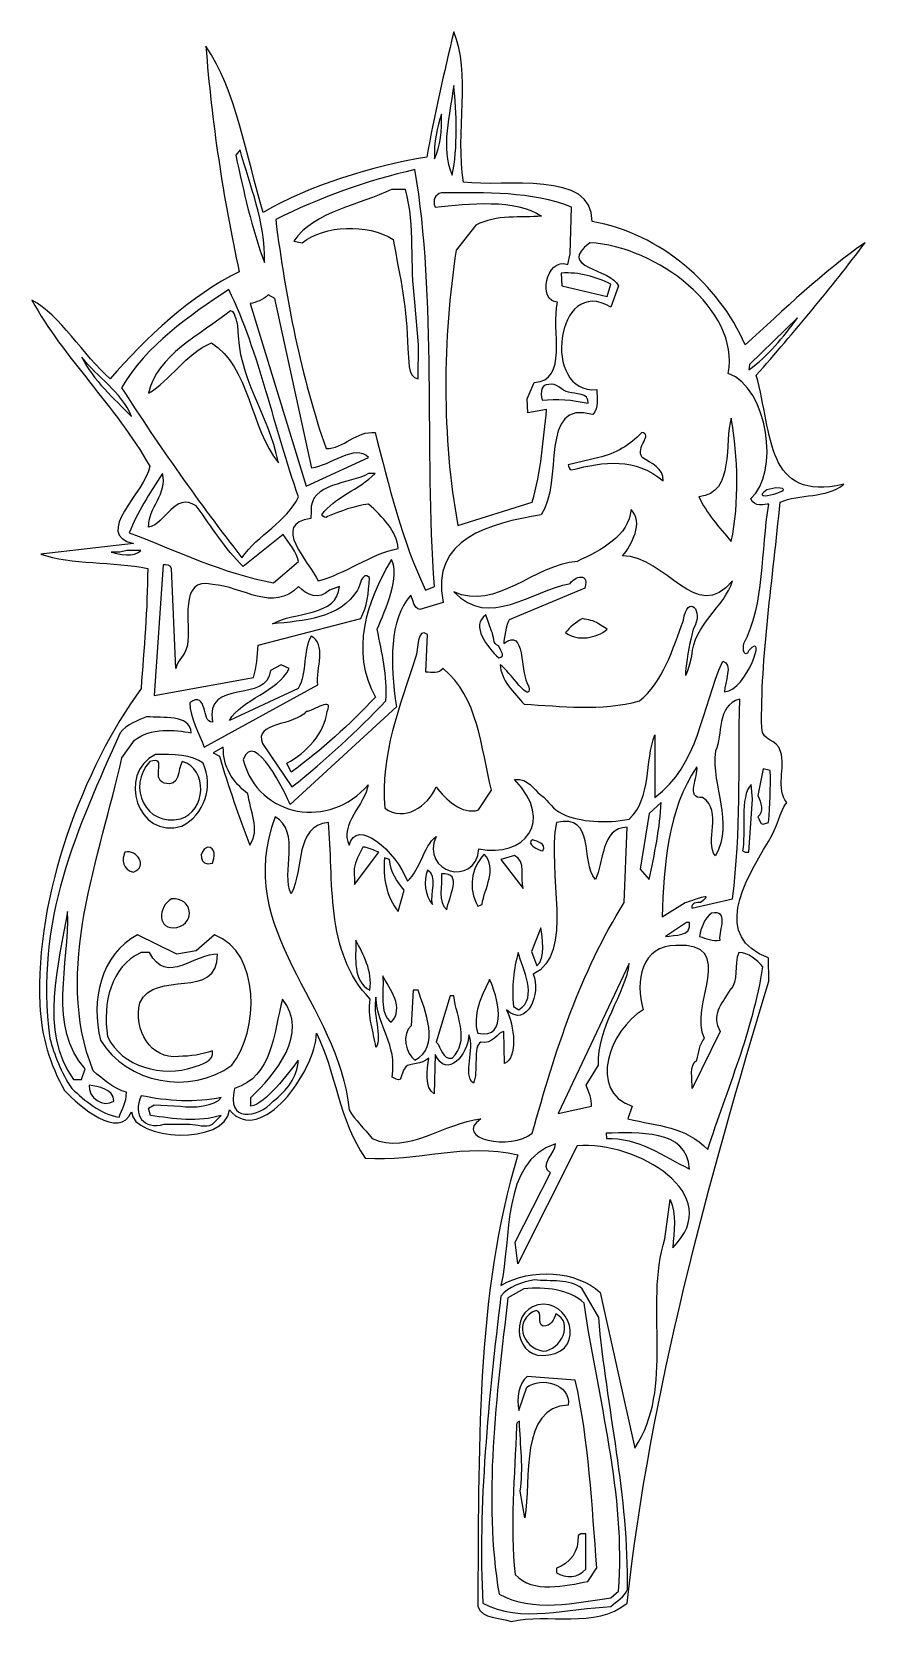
# Model space of a CAD drawing. Header units: centimetres. Extents: x -3.5 to 3.5, y -6.7 to 6.6.
import ezdxf

# ---------------------------------------------------------------- set-up
doc = ezdxf.new("R2010")
doc.units = ezdxf.units.CM
doc.header["$MEASUREMENT"] = 0
doc.layers.add('Ebene 1', color=7, linetype='Continuous')

msp = doc.modelspace()

# ---------------------------------------------------------------- linework, layer by layer
at = {"layer": 'Ebene 1'}
for points, knots in [([(0.04586, 6.62375), (0.19572, 6.29609), (0.05856, 5.77539), (0.12714, 5.37153), (0.12714, 5.37153), (0.47004, 5.32581), (1.21172, 5.47567), (1.19902, 5.04387), (1.19902, 5.04387), (1.7756, 4.93973), (2.25058, 4.52063), (2.47664, 4.01517), (2.47664, 4.01517), (2.78652, 4.29711), (3.14466, 4.64001), (3.47486, 4.86607), (3.47486, 4.86607), (3.19292, 4.49015), (2.88304, 4.11931), (2.56808, 3.76117), (2.56808, 3.76117), (2.70524, 3.26841), (2.64174, 2.70199), (3.29706, 2.85185), (3.29706, 2.85185), (3.15228, 2.73247), (2.92876, 2.77565), (2.7662, 2.70199), (2.7662, 2.70199), (2.71032, 2.08223), (2.6011, 1.39389), (2.6138, 0.82239), (2.6138, 0.82239), (2.61888, 0.70047), (2.7408, 0.73603), (2.77128, 0.62427), (2.77128, 0.62427), (2.81192, 0.48711), (2.73064, 0.31439), (2.82208, 0.19755), (2.82208, 0.19755), (2.76112, 0.12135), (2.74842, -0.0031), (2.66968, -0.12756), (2.66968, -0.12756), (2.45378, -0.47554), (2.2074, -0.92258), (2.66968, -1.09784), (2.66968, -1.09784), (2.66968, -1.09784), (2.67222, -1.29088), (2.67222, -1.29088), (2.67222, -1.29088), (2.16676, -2.9622), (1.6867, -4.70718), (1.49112, -6.47756), (1.49112, -6.47756), (1.22696, -6.69346), (0.82818, -6.55884), (0.52592, -6.62996), (0.52592, -6.62996), (0.4294, -6.59186), (0.2897, -6.61726), (0.24652, -6.5055), (0.24652, -6.5055), (0.25668, -5.25836), (0.2262, -3.88676), (0.5818, -2.73868), (0.5818, -2.73868), (0.1373, -2.63454), (-0.25893, -2.7971), (-0.69073, -2.76662), (-0.69073, -2.76662), (-0.91171, -2.4542), (-0.93965, -2.03764), (-1.09713, -1.72522), (-1.09713, -1.72522), (-1.10475, -2.03764), (-1.56195, -2.67772), (-1.82357, -2.3653), (-1.82357, -2.3653), (-1.85405, -2.66248), (-2.62875, -2.6193), (-2.63891, -2.38054), (-2.63891, -2.38054), (-2.74051, -2.6193), (-3.07579, -2.33482), (-3.19771, -2.20274), (-3.19771, -2.20274), (-3.31963, -1.98684), (-3.39075, -1.75316), (-3.40345, -1.48646), (-3.40345, -1.48646), (-3.44663, -0.5746), (-3.04023, 0.48203), (-2.56017, 1.15005), (-2.56017, 1.15005), (-2.53477, 1.48025), (-2.50683, 1.80791), (-2.50429, 2.15081), (-2.50429, 2.15081), (-2.78877, 2.20923), (-3.14437, 2.18129), (-3.39583, 2.27019), (-3.39583, 2.27019), (-3.39583, 2.27019), (-2.62367, 2.35909), (-2.62367, 2.35909), (-2.62367, 2.35909), (-2.96911, 2.43275), (-2.52207, 2.79089), (-2.48651, 3.00171), (-2.48651, 3.00171), (-2.77353, 3.50717), (-3.21041, 3.91103), (-3.46949, 4.38601), (-3.46949, 4.38601), (-3.23835, 4.26663), (-3.04023, 3.92627), (-2.81671, 3.73069), (-2.81671, 3.73069), (-2.52715, 4.07359), (-2.13345, 4.43173), (-1.74229, 4.62477), (-1.74229, 4.62477), (-1.87437, 5.23691), (-1.97343, 5.87953), (-2.01915, 6.50437), (-2.01915, 6.50437), (-1.77023, 6.14623), (-1.68133, 5.57981), (-1.54163, 5.11753), (-1.54163, 5.11753), (-1.16571, 5.34105), (-0.63231, 5.50615), (-0.17765, 5.57981), (-0.17765, 5.57981), (-0.11669, 5.93795), (-0.03287, 6.28085), (0.04586, 6.62375)], [0, 0, 0, 0, 0.02857143, 0.02857143, 0.02857143, 0.02857143, 0.05714286, 0.05714286, 0.05714286, 0.05714286, 0.08571429, 0.08571429, 0.08571429, 0.08571429, 0.11428571, 0.11428571, 0.11428571, 0.11428571, 0.14285714, 0.14285714, 0.14285714, 0.14285714, 0.17142857, 0.17142857, 0.17142857, 0.17142857, 0.2, 0.2, 0.2, 0.2, 0.22857143, 0.22857143, 0.22857143, 0.22857143, 0.25714286, 0.25714286, 0.25714286, 0.25714286, 0.28571429, 0.28571429, 0.28571429, 0.28571429, 0.31428571, 0.31428571, 0.31428571, 0.31428571, 0.34285714, 0.34285714, 0.34285714, 0.34285714, 0.37142857, 0.37142857, 0.37142857, 0.37142857, 0.4, 0.4, 0.4, 0.4, 0.42857143, 0.42857143, 0.42857143, 0.42857143, 0.45714286, 0.45714286, 0.45714286, 0.45714286, 0.48571429, 0.48571429, 0.48571429, 0.48571429, 0.51428571, 0.51428571, 0.51428571, 0.51428571, 0.54285714, 0.54285714, 0.54285714, 0.54285714, 0.57142857, 0.57142857, 0.57142857, 0.57142857, 0.6, 0.6, 0.6, 0.6, 0.62857143, 0.62857143, 0.62857143, 0.62857143, 0.65714286, 0.65714286, 0.65714286, 0.65714286, 0.68571429, 0.68571429, 0.68571429, 0.68571429, 0.71428571, 0.71428571, 0.71428571, 0.71428571, 0.74285714, 0.74285714, 0.74285714, 0.74285714, 0.77142857, 0.77142857, 0.77142857, 0.77142857, 0.8, 0.8, 0.8, 0.8, 0.82857143, 0.82857143, 0.82857143, 0.82857143, 0.85714286, 0.85714286, 0.85714286, 0.85714286, 0.88571429, 0.88571429, 0.88571429, 0.88571429, 0.91428571, 0.91428571, 0.91428571, 0.91428571, 0.94285714, 0.94285714, 0.94285714, 0.94285714, 0.97142857, 0.97142857, 0.97142857, 0.97142857, 1, 1, 1, 1]), ([(-0.47229, 5.31057), (-0.47229, 5.31057), (-0.35545, 5.31057), (-0.35545, 5.31057), (-0.35545, 5.31057), (-0.27163, 4.99815), (-0.32243, 4.68573), (-0.27671, 4.37077), (-0.27671, 4.37077), (-0.27671, 4.37077), (-0.24877, 4.01517), (-0.24877, 4.01517), (-0.24877, 4.01517), (-0.24877, 4.01517), (-0.25131, 3.73069), (-0.25131, 3.73069), (-0.25131, 3.73069), (-0.34275, 3.74593), (-0.32497, 3.89579), (-0.33767, 3.98469), (-0.33767, 3.98469), (-0.34021, 4.31235), (-0.40117, 4.58159), (-0.45959, 4.89401), (-0.45959, 4.89401), (-0.67549, 5.02863), (-1.02601, 5.01339), (-1.21651, 4.86607), (-1.21651, 4.86607), (-1.21651, 4.86607), (-1.28763, 4.87877), (-1.28763, 4.87877), (-1.28763, 4.87877), (-1.11237, 5.13277), (-0.73391, 5.17849), (-0.47229, 5.31057)], [0, 0, 0, 0, 0.11111111, 0.11111111, 0.11111111, 0.11111111, 0.22222222, 0.22222222, 0.22222222, 0.22222222, 0.33333333, 0.33333333, 0.33333333, 0.33333333, 0.44444444, 0.44444444, 0.44444444, 0.44444444, 0.55555556, 0.55555556, 0.55555556, 0.55555556, 0.66666667, 0.66666667, 0.66666667, 0.66666667, 0.77777778, 0.77777778, 0.77777778, 0.77777778, 0.88888889, 0.88888889, 0.88888889, 0.88888889, 1, 1, 1, 1]), ([(-1.81341, 4.29711), (-1.77785, 4.29711), (-1.76515, 4.21583), (-1.75245, 4.17265), (-1.75245, 4.17265), (-1.74737, 3.71037), (-1.50353, 3.46145), (-1.41463, 3.02965), (-1.41463, 3.02965), (-1.64577, 3.31413), (-1.65593, 3.83483), (-1.97343, 4.03041), (-1.97343, 4.03041), (-2.18679, 3.94151), (-2.31887, 3.71545), (-2.49667, 3.61131), (-2.49667, 3.61131), (-2.43317, 3.92627), (-2.05979, 4.10407), (-1.81341, 4.29711)], [0, 0, 0, 0, 0.2, 0.2, 0.2, 0.2, 0.4, 0.4, 0.4, 0.4, 0.6, 0.6, 0.6, 0.6, 0.8, 0.8, 0.8, 0.8, 1, 1, 1, 1]), ([(2.3598, 3.40303), (2.41568, 3.07537), (2.42838, 2.70199), (2.3598, 2.37433), (2.3598, 2.37433), (2.2582, 2.49371), (2.15152, 2.61309), (2.09056, 2.74771), (2.09056, 2.74771), (2.39536, 2.77565), (2.2963, 3.20999), (2.3598, 3.40303)], [0, 0, 0, 0, 0.33333333, 0.33333333, 0.33333333, 0.33333333, 0.66666667, 0.66666667, 0.66666667, 0.66666667, 1, 1, 1, 1]), ([(1.61304, 3.28365), (1.71464, 3.26841), (1.55462, 3.16427), (1.61812, 3.07537), (1.61812, 3.07537), (1.6867, 3.02965), (1.801, 2.98647), (1.79084, 2.87979), (1.79084, 2.87979), (1.56732, 3.07537), (1.293, 3.04489), (1.03138, 2.97123), (1.03138, 2.97123), (1.01106, 2.97123), (0.99836, 3.00171), (1.0009, 3.01441), (1.0009, 3.01441), (1.0009, 3.01441), (1.2549, 3.07537), (1.2549, 3.07537), (1.2549, 3.07537), (1.39714, 3.10585), (1.51398, 3.17951), (1.61304, 3.28365)], [0, 0, 0, 0, 0.16666667, 0.16666667, 0.16666667, 0.16666667, 0.33333333, 0.33333333, 0.33333333, 0.33333333, 0.5, 0.5, 0.5, 0.5, 0.66666667, 0.66666667, 0.66666667, 0.66666667, 0.83333333, 0.83333333, 0.83333333, 0.83333333, 1, 1, 1, 1]), ([(0.46496, 1.52343), (0.45988, 1.55391), (0.48782, 1.69107), (0.50814, 1.72155), (0.50814, 1.72155), (0.50814, 1.72155), (1.13806, 1.98571), (1.13806, 1.98571), (1.13806, 1.98571), (1.18632, 2.14827), (1.01614, 2.05429), (1.01868, 2.02381), (1.01868, 2.02381), (0.68848, 1.96539), (0.34558, 1.64281), (0.04586, 1.95523), (0.04586, 1.95523), (0.39892, 1.79267), (0.71642, 2.18129), (1.07456, 2.20923), (1.07456, 2.20923), (1.27268, 2.30067), (1.50636, 2.42005), (1.52414, 2.64103), (1.52414, 2.64103), (1.63336, 2.53689), (1.52922, 2.34385), (1.45302, 2.25495), (1.45302, 2.25495), (1.82386, 2.25495), (2.06262, 1.67329), (2.36996, 2.04667), (2.36996, 2.04667), (2.30392, 1.82315), (2.04484, 1.68853), (2.03214, 1.41929), (2.03214, 1.41929), (1.928, 1.01797), (1.99658, 1.48025), (2.0423, 1.64281), (2.0423, 1.64281), (2.14136, 1.80791), (1.9915, 1.93999), (1.96102, 1.71901), (1.96102, 1.71901), (1.87466, 1.48025), (1.78576, 1.19577), (1.59526, 1.04591), (1.59526, 1.04591), (1.27268, 0.95701), (0.94248, 1.00273), (0.6326, 1.01797), (0.6326, 1.01797), (0.55386, 1.10687), (0.43448, 1.22625), (0.43448, 1.34563), (0.43448, 1.34563), (0.51068, 1.29991), (0.69356, 1.00273), (0.67324, 1.16529), (0.67324, 1.16529), (0.58942, 1.28467), (0.65038, 1.67329), (0.46496, 1.52343)], [0, 0, 0, 0, 0.0625, 0.0625, 0.0625, 0.0625, 0.125, 0.125, 0.125, 0.125, 0.1875, 0.1875, 0.1875, 0.1875, 0.25, 0.25, 0.25, 0.25, 0.3125, 0.3125, 0.3125, 0.3125, 0.375, 0.375, 0.375, 0.375, 0.4375, 0.4375, 0.4375, 0.4375, 0.5, 0.5, 0.5, 0.5, 0.5625, 0.5625, 0.5625, 0.5625, 0.625, 0.625, 0.625, 0.625, 0.6875, 0.6875, 0.6875, 0.6875, 0.75, 0.75, 0.75, 0.75, 0.8125, 0.8125, 0.8125, 0.8125, 0.875, 0.875, 0.875, 0.875, 0.9375, 0.9375, 0.9375, 0.9375, 1, 1, 1, 1]), ([(0.41924, 1.50565), (0.44718, 1.44469), (0.47766, 1.41929), (0.42178, 1.40405), (0.42178, 1.40405), (0.32526, 1.49549), (0.18556, 1.67329), (0.31256, 1.76219), (0.31256, 1.76219), (0.31256, 1.76219), (0.36082, 1.62757), (0.36082, 1.62757), (0.36082, 1.62757), (0.38622, 1.58439), (0.3659, 1.51835), (0.41924, 1.50565)], [0, 0, 0, 0, 0.25, 0.25, 0.25, 0.25, 0.5, 0.5, 0.5, 0.5, 0.75, 0.75, 0.75, 0.75, 1, 1, 1, 1]), ([(-0.17257, 1.59963), (-0.17257, 1.59963), (-0.18527, 1.28467), (-0.18527, 1.28467), (-0.18527, 1.28467), (-0.13701, 1.28467), (-0.07859, 1.26943), (-0.04303, 1.31515), (-0.04303, 1.31515), (0.2516, 1.07639), (0.27192, 0.65983), (0.36082, 0.30169), (0.36082, 0.30169), (0.36082, 0.30169), (0.25414, 0.13659), (0.25414, 0.13659), (0.25414, 0.13659), (0.1119, 0.09341), (-0.02017, 0.22549), (-0.10145, 0.32963), (-0.10145, 0.32963), (-0.16495, 0.16707), (-0.37069, 0.03245), (-0.52817, 0.15183), (-0.52817, 0.15183), (-0.56627, 0.60141), (-0.40371, 1.00019), (-0.27163, 1.40659), (-0.27163, 1.40659), (-0.24877, 1.47263), (-0.26147, 1.66567), (-0.17257, 1.59963)], [0, 0, 0, 0, 0.125, 0.125, 0.125, 0.125, 0.25, 0.25, 0.25, 0.25, 0.375, 0.375, 0.375, 0.375, 0.5, 0.5, 0.5, 0.5, 0.625, 0.625, 0.625, 0.625, 0.75, 0.75, 0.75, 0.75, 0.875, 0.875, 0.875, 0.875, 1, 1, 1, 1]), ([(-2.48651, 0.54045), (-2.32903, 0.58617), (-2.48651, 0.40583), (-2.36713, 0.36011), (-2.36713, 0.36011), (-2.22997, 0.31693), (-2.25791, 0.47949), (-2.21727, 0.54045), (-2.21727, 0.54045), (-1.99883, 0.47949), (-2.01915, 0.12135), (-2.23251, 0.06293), (-2.23251, 0.06293), (-2.51953, -0.00818), (-2.68209, 0.32963), (-2.48651, 0.54045)], [0, 0, 0, 0, 0.25, 0.25, 0.25, 0.25, 0.5, 0.5, 0.5, 0.5, 0.75, 0.75, 0.75, 0.75, 1, 1, 1, 1]), ([(-3.17231, -0.70922), (-3.15707, -1.14356), (-3.33995, -1.6795), (-3.02499, -2.0224), (-3.02499, -2.0224), (-3.02499, -2.0224), (-3.05547, -2.1113), (-3.05547, -2.1113), (-3.05547, -2.1113), (-3.05547, -2.1113), (-3.12405, -2.1113), (-3.12405, -2.1113), (-3.12405, -2.1113), (-3.41615, -1.70998), (-3.24343, -1.14356), (-3.17231, -0.70922)], [0, 0, 0, 0, 0.25, 0.25, 0.25, 0.25, 0.5, 0.5, 0.5, 0.5, 0.75, 0.75, 0.75, 0.75, 1, 1, 1, 1]), ([(-2.56017, -1.05212), (-2.56017, -1.05212), (-2.48905, -1.05212), (-2.48905, -1.05212), (-2.48905, -1.05212), (-2.34935, -1.3366), (-2.10297, -1.05212), (-1.92263, -1.06736), (-1.92263, -1.06736), (-1.92009, -1.45598), (-2.44333, -1.18674), (-2.57033, -1.47122), (-2.57033, -1.47122), (-2.62621, -1.69474), (-2.47889, -1.94874), (-2.24775, -1.91826), (-2.24775, -1.91826), (-2.14869, -1.91826), (-2.05217, -1.90302), (-1.96581, -1.87254), (-1.96581, -1.87254), (-1.94549, -1.96144), (-2.06741, -1.99192), (-2.12583, -2.00716), (-2.12583, -2.00716), (-2.37475, -2.09606), (-2.72273, -2.00716), (-2.83957, -1.75316), (-2.83957, -1.75316), (-2.88021, -1.47122), (-2.81417, -1.1715), (-2.56017, -1.05212)], [0, 0, 0, 0, 0.125, 0.125, 0.125, 0.125, 0.25, 0.25, 0.25, 0.25, 0.375, 0.375, 0.375, 0.375, 0.5, 0.5, 0.5, 0.5, 0.625, 0.625, 0.625, 0.625, 0.75, 0.75, 0.75, 0.75, 0.875, 0.875, 0.875, 0.875, 1, 1, 1, 1]), ([(-2.99197, -2.15702), (-2.91577, -2.17226), (-2.78877, -2.1875), (-2.78623, -2.29164), (-2.78623, -2.29164), (-2.87513, -2.35006), (-3.00467, -2.26116), (-2.99197, -2.15702)], [0, 0, 0, 0, 0.5, 0.5, 0.5, 0.5, 1, 1, 1, 1]), ([(0.63006, -3.85628), (0.81294, -3.84104), (1.00344, -3.85628), (1.13298, -3.97566), (1.13298, -3.97566), (1.24728, -4.76814), (1.4835, -5.57332), (1.42, -6.3785), (1.42, -6.3785), (1.42, -6.3785), (1.3565, -6.43184), (1.3565, -6.43184), (1.3565, -6.43184), (1.06948, -6.47502), (0.69864, -6.55884), (0.42432, -6.40136), (0.42432, -6.40136), (0.2897, -5.6165), (0.404, -4.73766), (0.49798, -3.93248), (0.49798, -3.93248), (0.49798, -3.93248), (0.63006, -3.85628), (0.63006, -3.85628)], [0, 0, 0, 0, 0.16666667, 0.16666667, 0.16666667, 0.16666667, 0.33333333, 0.33333333, 0.33333333, 0.33333333, 0.5, 0.5, 0.5, 0.5, 0.66666667, 0.66666667, 0.66666667, 0.66666667, 0.83333333, 0.83333333, 0.83333333, 0.83333333, 1, 1, 1, 1]), ([(0.7342, -4.03662), (0.79262, -4.05186), (0.73674, -4.14076), (0.79262, -4.1687), (0.79262, -4.1687), (0.85358, -4.1687), (0.88406, -4.11028), (0.89676, -4.06456), (0.89676, -4.06456), (1.0517, -4.14076), (0.93994, -4.36428), (0.79262, -4.37698), (0.79262, -4.37698), (0.61228, -4.34904), (0.54116, -4.11028), (0.7342, -4.03662)], [0, 0, 0, 0, 0.25, 0.25, 0.25, 0.25, 0.5, 0.5, 0.5, 0.5, 0.75, 0.75, 0.75, 0.75, 1, 1, 1, 1]), ([(1.10504, -5.89844), (1.10504, -5.89844), (1.14822, -5.89844), (1.14822, -5.89844), (1.14822, -5.89844), (1.14822, -5.89844), (1.14822, -6.19308), (1.14822, -6.19308), (1.14822, -6.19308), (1.08726, -6.26674), (0.9755, -6.27436), (0.90184, -6.22356), (0.90184, -6.22356), (0.90184, -6.22356), (0.90184, -6.18546), (0.90184, -6.18546), (0.90184, -6.18546), (1.0136, -6.14736), (1.09234, -6.04576), (1.08218, -5.91368), (1.08218, -5.91368), (1.08218, -5.91368), (1.10504, -5.89844), (1.10504, -5.89844)], [0, 0, 0, 0, 0.16666667, 0.16666667, 0.16666667, 0.16666667, 0.33333333, 0.33333333, 0.33333333, 0.33333333, 0.5, 0.5, 0.5, 0.5, 0.66666667, 0.66666667, 0.66666667, 0.66666667, 0.83333333, 0.83333333, 0.83333333, 0.83333333, 1, 1, 1, 1])]:
    msp.add_open_spline(points, degree=3, knots=knots, dxfattribs=at)
at = {"layer": 'Ebene 1', "color": 7}
for points, knots in [([(0.04586, 6.17671), (0.07126, 5.95319), (0.08142, 5.65601), (0.03316, 5.42995), (0.03316, 5.42995), (-0.06843, 5.65601), (0.01792, 5.93795), (0.04586, 6.17671)], [0, 0, 0, 0, 0.5, 0.5, 0.5, 0.5, 1, 1, 1, 1]), ([(-0.05573, 5.93795), (-0.05319, 5.80333), (-0.06081, 5.67125), (-0.11415, 5.56457), (-0.11415, 5.56457), (-0.12177, 5.69919), (-0.09129, 5.83381), (-0.05573, 5.93795)], [0, 0, 0, 0, 0.5, 0.5, 0.5, 0.5, 1, 1, 1, 1]), ([(-1.53147, 4.70097), (-1.63815, 4.98291), (-1.70419, 5.29533), (-1.77023, 5.59505), (-1.77023, 5.59505), (-1.77023, 5.59505), (-1.73467, 5.64077), (-1.73467, 5.64077), (-1.73467, 5.64077), (-1.65339, 5.34105), (-1.52385, 5.04387), (-1.53147, 4.70097)], [0, 0, 0, 0, 0.33333333, 0.33333333, 0.33333333, 0.33333333, 0.66666667, 0.66666667, 0.66666667, 0.66666667, 1, 1, 1, 1]), ([(-0.27671, 5.47567), (-0.09383, 4.40125), (-0.19797, 3.14903), (-0.11415, 2.00095), (-0.11415, 2.00095), (-0.11415, 2.00095), (-0.18781, 1.97047), (-0.18781, 1.97047), (-0.18781, 1.97047), (-0.38085, 2.35909), (-0.49769, 2.85185), (-0.60945, 3.28365), (-0.60945, 3.28365), (-0.76185, 3.29889), (-0.87361, 3.14903), (-1.01839, 3.14903), (-1.01839, 3.14903), (-1.22413, 3.74593), (-1.35621, 4.40125), (-1.43749, 5.05911), (-1.43749, 5.05911), (-1.08443, 5.23691), (-0.67295, 5.38677), (-0.27671, 5.47567)], [0, 0, 0, 0, 0.16666667, 0.16666667, 0.16666667, 0.16666667, 0.33333333, 0.33333333, 0.33333333, 0.33333333, 0.5, 0.5, 0.5, 0.5, 0.66666667, 0.66666667, 0.66666667, 0.66666667, 0.83333333, 0.83333333, 0.83333333, 0.83333333, 1, 1, 1, 1]), ([(-0.05573, 5.28263), (0.31764, 5.28263), (0.69102, 5.29533), (1.02884, 5.16325), (1.02884, 5.16325), (1.02884, 5.16325), (1.01614, 4.77463), (1.01614, 4.77463), (1.01614, 4.77463), (1.01614, 4.77463), (0.99836, 4.68573), (0.99836, 4.68573), (0.99836, 4.68573), (0.8104, 4.74669), (0.74436, 4.37077), (0.912, 4.37077), (0.912, 4.37077), (0.85612, 4.13455), (1.00598, 3.71545), (0.71642, 3.70021), (0.71642, 3.70021), (0.71642, 3.70021), (0.658, 3.56559), (0.658, 3.56559), (0.658, 3.56559), (0.658, 3.56559), (0.66308, 3.44875), (0.66308, 3.44875), (0.66308, 3.44875), (0.66308, 3.44875), (0.82056, 3.47669), (0.82056, 3.47669), (0.82056, 3.47669), (0.79262, 3.22523), (0.77484, 2.95599), (0.70118, 2.70199), (0.70118, 2.70199), (0.70118, 2.70199), (0.08142, 2.50895), (0.08142, 2.50895), (0.08142, 2.50895), (-0.05573, 3.24047), (-0.04557, 4.07359), (0.06618, 4.80511), (0.06618, 4.80511), (0.06618, 4.80511), (0.23128, 5.01339), (0.23128, 5.01339), (0.23128, 5.01339), (0.40146, 5.10229), (0.60974, 5.07435), (0.77738, 5.08705), (0.77738, 5.08705), (0.56656, 5.23691), (0.16778, 5.19119), (-0.10907, 5.16325), (-0.10907, 5.16325), (-0.13193, 5.22167), (-0.10907, 5.26739), (-0.05573, 5.28263)], [0, 0, 0, 0, 0.06666667, 0.06666667, 0.06666667, 0.06666667, 0.13333333, 0.13333333, 0.13333333, 0.13333333, 0.2, 0.2, 0.2, 0.2, 0.26666667, 0.26666667, 0.26666667, 0.26666667, 0.33333333, 0.33333333, 0.33333333, 0.33333333, 0.4, 0.4, 0.4, 0.4, 0.46666667, 0.46666667, 0.46666667, 0.46666667, 0.53333333, 0.53333333, 0.53333333, 0.53333333, 0.6, 0.6, 0.6, 0.6, 0.66666667, 0.66666667, 0.66666667, 0.66666667, 0.73333333, 0.73333333, 0.73333333, 0.73333333, 0.8, 0.8, 0.8, 0.8, 0.86666667, 0.86666667, 0.86666667, 0.86666667, 0.93333333, 0.93333333, 0.93333333, 0.93333333, 1, 1, 1, 1]), ([(1.18124, 4.86607), (1.73496, 4.83559), (2.436, 4.31235), (2.3344, 3.77641), (2.3344, 3.77641), (2.66714, 3.65703), (2.7662, 2.94075), (2.52236, 2.73247), (2.52236, 2.73247), (2.54776, 2.65627), (2.64428, 2.68675), (2.67222, 2.68675), (2.67222, 2.68675), (2.60618, 2.30067), (2.64174, 1.85109), (2.46394, 1.52343), (2.46394, 1.52343), (2.45124, 1.48025), (2.47156, 1.39135), (2.50712, 1.46501), (2.50712, 1.46501), (2.66206, 1.64281), (2.48934, 1.13481), (2.30392, 1.12211), (2.30392, 1.12211), (2.30138, 1.19577), (2.38012, 1.36087), (2.28868, 1.37611), (2.28868, 1.37611), (2.11088, 0.98749), (2.0931, 0.50997), (1.72226, 0.24073), (1.72226, 0.24073), (1.72226, 0.24073), (1.72226, 0.76397), (1.72226, 0.76397), (1.72226, 0.76397), (1.63844, 0.54045), (1.69686, 0.23819), (1.5089, 0.06039), (1.5089, 0.06039), (1.31332, 0.02229), (1.1025, 0.03499), (0.95264, 0.10357), (0.95264, 0.10357), (0.86374, 0.14421), (0.85358, 0.20009), (0.76722, 0.26613), (0.76722, 0.26613), (0.71388, 0.30423), (0.67324, 0.40075), (0.55386, 0.39059), (0.55386, 0.39059), (0.89422, 0.03245), (0.63006, -0.26218), (0.25668, -0.18852), (0.25668, -0.18852), (0.2262, -0.51618), (-0.23353, -0.38156), (-0.10145, -0.08438), (-0.10145, -0.08438), (-0.21067, -0.17328), (-0.22337, -0.35108), (-0.34021, -0.45776), (-0.34021, -0.45776), (-0.43419, -0.20376), (-0.76947, 0.07817), (-0.82535, -0.15804), (-0.82535, -0.15804), (-0.90917, 0.01721), (-0.69073, 0.18231), (-0.66787, 0.34487), (-0.66787, 0.34487), (-0.98029, -0.02342), (-1.57719, 0.06293), (-1.70927, 0.55569), (-1.70927, 0.55569), (-1.61783, 0.82239), (-1.34605, 0.25597), (-1.31811, 0.18231), (-1.31811, 0.18231), (-1.31811, 0.18231), (-0.43165, 0.99511), (-0.43165, 0.99511), (-0.43165, 0.99511), (-0.48499, 1.36595), (-0.49261, 1.71901), (-0.31227, 1.92729), (-0.31227, 1.92729), (-0.28941, 1.88157), (-0.29195, 1.82315), (-0.23607, 1.80791), (-0.23607, 1.80791), (-0.23607, 1.80791), (-0.04303, 1.86633), (-0.04303, 1.86633), (-0.04303, 1.86633), (-0.14971, 2.40481), (0.34812, 2.52419), (0.77484, 2.59785), (0.77484, 2.59785), (0.96534, 2.86709), (0.7469, 3.56559), (1.20664, 3.43351), (1.20664, 3.43351), (1.25744, 3.49193), (1.23712, 3.56559), (1.23966, 3.64179), (1.23966, 3.64179), (0.7723, 3.59607), (0.89676, 4.61207), (1.3565, 4.32759), (1.3565, 4.32759), (1.3565, 4.32759), (1.42, 4.50539), (1.42, 4.50539), (1.42, 4.50539), (1.3565, 4.65525), (0.89676, 4.65525), (1.18124, 4.86607)], [0, 0, 0, 0, 0.03333333, 0.03333333, 0.03333333, 0.03333333, 0.06666667, 0.06666667, 0.06666667, 0.06666667, 0.1, 0.1, 0.1, 0.1, 0.13333333, 0.13333333, 0.13333333, 0.13333333, 0.16666667, 0.16666667, 0.16666667, 0.16666667, 0.2, 0.2, 0.2, 0.2, 0.23333333, 0.23333333, 0.23333333, 0.23333333, 0.26666667, 0.26666667, 0.26666667, 0.26666667, 0.3, 0.3, 0.3, 0.3, 0.33333333, 0.33333333, 0.33333333, 0.33333333, 0.36666667, 0.36666667, 0.36666667, 0.36666667, 0.4, 0.4, 0.4, 0.4, 0.43333333, 0.43333333, 0.43333333, 0.43333333, 0.46666667, 0.46666667, 0.46666667, 0.46666667, 0.5, 0.5, 0.5, 0.5, 0.53333333, 0.53333333, 0.53333333, 0.53333333, 0.56666667, 0.56666667, 0.56666667, 0.56666667, 0.6, 0.6, 0.6, 0.6, 0.63333333, 0.63333333, 0.63333333, 0.63333333, 0.66666667, 0.66666667, 0.66666667, 0.66666667, 0.7, 0.7, 0.7, 0.7, 0.73333333, 0.73333333, 0.73333333, 0.73333333, 0.76666667, 0.76666667, 0.76666667, 0.76666667, 0.8, 0.8, 0.8, 0.8, 0.83333333, 0.83333333, 0.83333333, 0.83333333, 0.86666667, 0.86666667, 0.86666667, 0.86666667, 0.9, 0.9, 0.9, 0.9, 0.93333333, 0.93333333, 0.93333333, 0.93333333, 0.96666667, 0.96666667, 0.96666667, 0.96666667, 1, 1, 1, 1]), ([(0.94248, 4.61207), (1.09488, 4.62477), (1.2295, 4.58159), (1.3565, 4.52063), (1.3565, 4.52063), (1.3565, 4.52063), (1.32602, 4.41649), (1.32602, 4.41649), (1.32602, 4.41649), (1.32602, 4.41649), (0.94756, 4.50539), (0.94756, 4.50539), (0.94756, 4.50539), (0.94756, 4.50539), (0.94248, 4.61207), (0.94248, 4.61207)], [0, 0, 0, 0, 0.25, 0.25, 0.25, 0.25, 0.5, 0.5, 0.5, 0.5, 0.75, 0.75, 0.75, 0.75, 1, 1, 1, 1]), ([(-1.82865, 4.47745), (-1.56957, 3.94151), (-1.45019, 3.31413), (-1.24699, 2.74771), (-1.24699, 2.74771), (-1.34859, 2.53689), (-1.58481, 2.43275), (-1.71943, 2.23971), (-1.71943, 2.23971), (-2.08011, 2.70199), (-2.40523, 3.16427), (-2.72273, 3.65703), (-2.72273, 3.65703), (-2.51445, 4.01517), (-2.15885, 4.25393), (-1.82865, 4.47745)], [0, 0, 0, 0, 0.25, 0.25, 0.25, 0.25, 0.5, 0.5, 0.5, 0.5, 0.75, 0.75, 0.75, 0.75, 1, 1, 1, 1]), ([(-1.50099, 4.43173), (-1.50099, 4.43173), (-1.44511, 4.40125), (-1.44511, 4.40125), (-1.44511, 4.40125), (-1.44511, 4.40125), (-1.13777, 2.98647), (-1.13777, 2.98647), (-1.13777, 2.98647), (-0.99299, 3.00171), (-0.76947, 3.19475), (-0.66533, 3.07537), (-0.66533, 3.07537), (-0.66533, 3.07537), (-1.18349, 2.83661), (-1.18349, 2.83661), (-1.18349, 2.83661), (-1.18349, 2.83661), (-1.65085, 4.35807), (-1.65085, 4.35807), (-1.65085, 4.35807), (-1.60005, 4.37077), (-1.54163, 4.38601), (-1.50099, 4.43173)], [0, 0, 0, 0, 0.16666667, 0.16666667, 0.16666667, 0.16666667, 0.33333333, 0.33333333, 0.33333333, 0.33333333, 0.5, 0.5, 0.5, 0.5, 0.66666667, 0.66666667, 0.66666667, 0.66666667, 0.83333333, 0.83333333, 0.83333333, 0.83333333, 1, 1, 1, 1]), ([(2.91098, 4.23869), (2.7916, 4.07359), (2.66968, 3.92627), (2.50712, 3.80689), (2.50712, 3.80689), (2.50712, 3.80689), (2.5122, 3.85007), (2.5122, 3.85007), (2.5122, 3.85007), (2.5122, 3.85007), (2.91098, 4.23869), (2.91098, 4.23869)], [0, 0, 0, 0, 0.33333333, 0.33333333, 0.33333333, 0.33333333, 0.66666667, 0.66666667, 0.66666667, 0.66666667, 1, 1, 1, 1]), ([(-3.05293, 3.91103), (-2.92593, 3.74593), (-2.72781, 3.62655), (-2.63891, 3.41827), (-2.63891, 3.41827), (-2.78369, 3.56559), (-2.95895, 3.71545), (-3.05293, 3.91103)], [0, 0, 0, 0, 0.5, 0.5, 0.5, 0.5, 1, 1, 1, 1]), ([(0.83834, 3.68497), (0.90438, 3.70021), (0.94502, 3.63417), (1.00344, 3.61893), (1.00344, 3.61893), (1.05932, 3.60369), (1.17616, 3.61893), (1.166, 3.52749), (1.166, 3.52749), (1.03392, 3.55797), (0.90692, 3.56559), (0.78246, 3.55289), (0.78246, 3.55289), (0.76722, 3.62655), (0.77484, 3.68497), (0.83834, 3.68497)], [0, 0, 0, 0, 0.25, 0.25, 0.25, 0.25, 0.5, 0.5, 0.5, 0.5, 0.75, 0.75, 0.75, 0.75, 1, 1, 1, 1]), ([(-2.38237, 2.94075), (-2.33411, 2.77565), (-2.50429, 2.65627), (-2.49667, 2.49371), (-2.49667, 2.49371), (-2.35189, 2.52419), (-2.28331, 2.79089), (-2.10043, 2.67151), (-2.10043, 2.67151), (-1.96835, 2.49371), (-1.86167, 2.31591), (-1.70927, 2.16605), (-1.70927, 2.16605), (-1.70927, 2.16605), (-1.37653, 2.43275), (-1.37653, 2.43275), (-1.37653, 2.43275), (-1.32065, 2.35909), (-1.26731, 2.28543), (-1.24699, 2.20923), (-1.24699, 2.20923), (-1.24699, 2.20923), (-1.45527, 2.03143), (-1.45527, 2.03143), (-1.45527, 2.03143), (-1.87945, 2.10509), (-2.26299, 2.30067), (-2.65923, 2.44799), (-2.65923, 2.44799), (-2.59065, 2.61309), (-2.49159, 2.77565), (-2.38237, 2.94075)], [0, 0, 0, 0, 0.125, 0.125, 0.125, 0.125, 0.25, 0.25, 0.25, 0.25, 0.375, 0.375, 0.375, 0.375, 0.5, 0.5, 0.5, 0.5, 0.625, 0.625, 0.625, 0.625, 0.75, 0.75, 0.75, 0.75, 0.875, 0.875, 0.875, 0.875, 1, 1, 1, 1]), ([(-0.66533, 2.94075), (-0.66533, 2.94075), (-0.60945, 2.94075), (-0.60945, 2.94075), (-0.60945, 2.94075), (-0.74407, 2.80613), (-0.94473, 2.74771), (-1.05395, 2.59785), (-1.05395, 2.59785), (-1.04887, 2.58261), (-1.01585, 2.56737), (-1.00569, 2.58261), (-1.00569, 2.58261), (-0.89393, 2.62833), (-0.78471, 2.67151), (-0.66533, 2.68675), (-0.66533, 2.68675), (-0.54595, 2.58261), (-0.42911, 2.46323), (-0.41641, 2.31591), (-0.41641, 2.31591), (-0.65263, 2.27019), (-0.85329, 2.10509), (-1.08443, 2.04667), (-1.08443, 2.04667), (-1.16317, 2.20923), (-1.48067, 2.52419), (-1.14539, 2.56737), (-1.14539, 2.56737), (-1.14539, 2.56737), (-1.14285, 2.62833), (-1.14285, 2.62833), (-1.14285, 2.62833), (-1.15555, 2.86709), (-0.81519, 2.85185), (-0.66533, 2.94075)], [0, 0, 0, 0, 0.11111111, 0.11111111, 0.11111111, 0.11111111, 0.22222222, 0.22222222, 0.22222222, 0.22222222, 0.33333333, 0.33333333, 0.33333333, 0.33333333, 0.44444444, 0.44444444, 0.44444444, 0.44444444, 0.55555556, 0.55555556, 0.55555556, 0.55555556, 0.66666667, 0.66666667, 0.66666667, 0.66666667, 0.77777778, 0.77777778, 0.77777778, 0.77777778, 0.88888889, 0.88888889, 0.88888889, 0.88888889, 1, 1, 1, 1]), ([(2.73064, 2.82137), (2.96432, 2.82137), (2.47664, 2.68675), (2.65698, 2.80613), (2.65698, 2.80613), (2.65698, 2.80613), (2.73064, 2.82137), (2.73064, 2.82137)], [0, 0, 0, 0, 0.5, 0.5, 0.5, 0.5, 1, 1, 1, 1]), ([(-2.67955, 2.30067), (-2.67955, 2.30067), (-2.56271, 2.30067), (-2.56271, 2.30067), (-2.56271, 2.30067), (-2.61351, 2.23971), (-2.74813, 2.27019), (-2.80909, 2.28543), (-2.80909, 2.28543), (-2.80909, 2.28543), (-2.73797, 2.28543), (-2.73797, 2.28543), (-2.73797, 2.28543), (-2.73797, 2.28543), (-2.67955, 2.30067), (-2.67955, 2.30067)], [0, 0, 0, 0, 0.25, 0.25, 0.25, 0.25, 0.5, 0.5, 0.5, 0.5, 0.75, 0.75, 0.75, 0.75, 1, 1, 1, 1]), ([(-0.65517, 2.07461), (-0.66533, 1.93999), (-0.67295, 1.83585), (-0.72883, 1.73171), (-0.72883, 1.73171), (-0.72883, 1.73171), (-1.58481, 1.51073), (-1.58481, 1.51073), (-1.58481, 1.51073), (-1.58989, 1.41929), (-1.59751, 1.33039), (-1.62291, 1.24149), (-1.62291, 1.24149), (-1.62291, 1.24149), (-2.45095, 1.09163), (-2.45095, 1.09163), (-2.45095, 1.09163), (-2.45095, 1.09163), (-2.37475, 2.18129), (-2.37475, 2.18129), (-2.37475, 2.18129), (-2.35189, 2.18129), (-2.31379, 2.18129), (-2.30617, 2.15081), (-2.30617, 2.15081), (-2.30617, 2.15081), (-2.27061, 1.31515), (-2.27061, 1.31515), (-2.27061, 1.31515), (-2.25283, 1.40405), (-2.19441, 1.40913), (-2.17409, 1.51073), (-2.17409, 1.51073), (-2.14107, 1.68345), (-2.25537, 2.08477), (-1.96327, 2.01619), (-1.96327, 2.01619), (-1.71181, 2.00095), (-1.46035, 1.77743), (-1.24699, 2.00095), (-1.24699, 2.00095), (-1.18095, 1.92729), (-1.07427, 1.88157), (-0.99045, 1.97047), (-0.99045, 1.97047), (-0.99045, 1.97047), (-0.90663, 2.00095), (-0.90663, 2.00095), (-0.90663, 2.00095), (-0.91933, 1.74695), (-1.28509, 1.79267), (-1.46543, 1.68853), (-1.46543, 1.68853), (-1.20889, 1.71393), (-0.90155, 1.72917), (-0.75677, 1.97047), (-0.75677, 1.97047), (-0.73391, 2.00349), (-0.71867, 2.13303), (-0.65517, 2.07461)], [0, 0, 0, 0, 0.06666667, 0.06666667, 0.06666667, 0.06666667, 0.13333333, 0.13333333, 0.13333333, 0.13333333, 0.2, 0.2, 0.2, 0.2, 0.26666667, 0.26666667, 0.26666667, 0.26666667, 0.33333333, 0.33333333, 0.33333333, 0.33333333, 0.4, 0.4, 0.4, 0.4, 0.46666667, 0.46666667, 0.46666667, 0.46666667, 0.53333333, 0.53333333, 0.53333333, 0.53333333, 0.6, 0.6, 0.6, 0.6, 0.66666667, 0.66666667, 0.66666667, 0.66666667, 0.73333333, 0.73333333, 0.73333333, 0.73333333, 0.8, 0.8, 0.8, 0.8, 0.86666667, 0.86666667, 0.86666667, 0.86666667, 0.93333333, 0.93333333, 0.93333333, 0.93333333, 1, 1, 1, 1]), ([(-0.47229, 2.22447), (-0.39863, 2.08985), (-0.52055, 1.80791), (-0.59167, 1.64281), (-0.59167, 1.64281), (-0.55357, 1.44977), (-0.50277, 1.25673), (-0.52055, 1.04591), (-0.52055, 1.04591), (-0.75931, 0.79445), (-1.01331, 0.55569), (-1.30287, 0.32963), (-1.30287, 0.32963), (-1.30287, 0.32963), (-1.54671, 0.69031), (-1.54671, 0.69031), (-1.54671, 0.69031), (-1.62545, 0.86811), (-1.28001, 0.83763), (-1.18349, 0.95701), (-1.18349, 0.95701), (-1.12507, 0.95701), (-0.95235, 1.09163), (-1.00823, 0.95701), (-1.00823, 0.95701), (-1.02855, 0.77921), (-1.18095, 0.61411), (-1.34605, 0.52521), (-1.34605, 0.52521), (-1.34605, 0.52521), (-1.30795, 0.45155), (-1.30795, 0.45155), (-1.30795, 0.45155), (-1.06411, 0.62935), (-0.81519, 0.85287), (-0.60691, 1.07639), (-0.60691, 1.07639), (-0.81773, 1.46501), (-0.68311, 1.86633), (-0.47229, 2.22447)], [0, 0, 0, 0, 0.1, 0.1, 0.1, 0.1, 0.2, 0.2, 0.2, 0.2, 0.3, 0.3, 0.3, 0.3, 0.4, 0.4, 0.4, 0.4, 0.5, 0.5, 0.5, 0.5, 0.6, 0.6, 0.6, 0.6, 0.7, 0.7, 0.7, 0.7, 0.8, 0.8, 0.8, 0.8, 0.9, 0.9, 0.9, 0.9, 1, 1, 1, 1]), ([(1.12028, 1.73171), (1.166, 1.71901), (1.21426, 1.71901), (1.25236, 1.68853), (1.25236, 1.68853), (1.25236, 1.68853), (1.32602, 1.64281), (1.32602, 1.64281), (1.32602, 1.64281), (1.23458, 1.56915), (1.08472, 1.53867), (0.97804, 1.61487), (0.97804, 1.61487), (1.00852, 1.65805), (1.06948, 1.70377), (1.12028, 1.73171)], [0, 0, 0, 0, 0.25, 0.25, 0.25, 0.25, 0.5, 0.5, 0.5, 0.5, 0.75, 0.75, 0.75, 0.75, 1, 1, 1, 1]), ([(-1.14285, 1.58439), (-1.01077, 1.52343), (-1.10221, 1.31515), (-1.08697, 1.18053), (-1.08697, 1.18053), (-1.08697, 1.18053), (-2.03439, 0.65983), (-2.03439, 0.65983), (-2.03439, 0.65983), (-2.07757, 0.77921), (-2.15123, 0.89859), (-2.15377, 1.03067), (-2.15377, 1.03067), (-1.99883, 1.13481), (-2.06233, 0.86811), (-1.96581, 0.86811), (-1.96581, 0.86811), (-2.02931, 1.24149), (-1.50607, 1.01797), (-1.48067, 1.29991), (-1.48067, 1.29991), (-1.48067, 1.29991), (-1.39177, 1.34563), (-1.39177, 1.34563), (-1.39177, 1.34563), (-1.39177, 1.34563), (-1.32573, 1.31515), (-1.32573, 1.31515), (-1.32573, 1.31515), (-1.41717, 1.12211), (-1.72197, 1.06115), (-1.82357, 0.88335), (-1.82357, 0.88335), (-1.82357, 0.88335), (-1.24953, 1.15005), (-1.24953, 1.15005), (-1.24953, 1.15005), (-1.17333, 1.28467), (-1.21397, 1.46501), (-1.14285, 1.58439)], [0, 0, 0, 0, 0.1, 0.1, 0.1, 0.1, 0.2, 0.2, 0.2, 0.2, 0.3, 0.3, 0.3, 0.3, 0.4, 0.4, 0.4, 0.4, 0.5, 0.5, 0.5, 0.5, 0.6, 0.6, 0.6, 0.6, 0.7, 0.7, 0.7, 0.7, 0.8, 0.8, 0.8, 0.8, 0.9, 0.9, 0.9, 0.9, 1, 1, 1, 1]), ([(-2.51445, 0.91383), (-2.37983, 0.89859), (-2.15631, 0.94177), (-2.14107, 0.77921), (-2.14107, 0.77921), (-2.27569, 0.80715), (-2.48143, 0.82239), (-2.61605, 0.71825), (-2.61605, 0.71825), (-2.61605, 0.71825), (-2.72019, 0.57093), (-2.72019, 0.57093), (-2.72019, 0.57093), (-2.90053, -0.24694), (-3.29423, -1.20198), (-2.95895, -2.03764), (-2.95895, -2.03764), (-2.87767, -2.1113), (-2.78623, -2.1875), (-2.68209, -2.21798), (-2.68209, -2.21798), (-2.68209, -2.30688), (-2.71765, -2.35006), (-2.74305, -2.42626), (-2.74305, -2.42626), (-2.90561, -2.39578), (-3.02245, -2.29164), (-3.13675, -2.1875), (-3.13675, -2.1875), (-3.22819, -2.05288), (-3.28407, -1.90302), (-3.31963, -1.7684), (-3.31963, -1.7684), (-3.45425, -0.77526), (-3.08595, -0.0158), (-2.73543, 0.77921), (-2.73543, 0.77921), (-2.67701, 0.85287), (-2.58303, 0.88335), (-2.51445, 0.91383)], [0, 0, 0, 0, 0.1, 0.1, 0.1, 0.1, 0.2, 0.2, 0.2, 0.2, 0.3, 0.3, 0.3, 0.3, 0.4, 0.4, 0.4, 0.4, 0.5, 0.5, 0.5, 0.5, 0.6, 0.6, 0.6, 0.6, 0.7, 0.7, 0.7, 0.7, 0.8, 0.8, 0.8, 0.8, 0.9, 0.9, 0.9, 0.9, 1, 1, 1, 1]), ([(2.03214, -0.68128), (2.02452, -0.63556), (2.07532, -0.63556), (2.10326, -0.63556), (2.10326, -0.63556), (2.24042, -0.53142), (2.03214, -0.62032), (1.97626, -0.63556), (1.97626, -0.63556), (1.97626, -0.63556), (1.78322, -0.75494), (1.78322, -0.75494), (1.78322, -0.75494), (1.79846, -0.32314), (1.82894, 0.13659), (2.07278, 0.49473), (2.07278, 0.49473), (2.09056, 0.42107), (1.97372, 0.22549), (2.12104, 0.24073), (2.12104, 0.24073), (2.2963, 0.12135), (2.1312, -0.12756), (2.22772, -0.24694), (2.22772, -0.24694), (2.3852, 0.04769), (2.19216, 0.31693), (2.22772, 0.62935), (2.22772, 0.62935), (2.29376, 0.76397), (2.23026, 1.00273), (2.43092, 1.06115), (2.43092, 1.06115), (2.41568, 0.46425), (2.44362, -0.02342), (2.36996, -0.60508), (2.36996, -0.60508), (2.36996, -0.60508), (2.03214, -0.68128), (2.03214, -0.68128)], [0, 0, 0, 0, 0.1, 0.1, 0.1, 0.1, 0.2, 0.2, 0.2, 0.2, 0.3, 0.3, 0.3, 0.3, 0.4, 0.4, 0.4, 0.4, 0.5, 0.5, 0.5, 0.5, 0.6, 0.6, 0.6, 0.6, 0.7, 0.7, 0.7, 0.7, 0.8, 0.8, 0.8, 0.8, 0.9, 0.9, 0.9, 0.9, 1, 1, 1, 1]), ([(-2.44079, 0.59887), (-2.29601, 0.59887), (-2.13345, 0.59887), (-2.04201, 0.52521), (-2.04201, 0.52521), (-1.95311, 0.32963), (-2.03439, 0.09341), (-2.21981, 0.00197), (-2.21981, 0.00197), (-2.59065, -0.11232), (-2.76337, 0.43631), (-2.44079, 0.59887)], [0, 0, 0, 0, 0.33333333, 0.33333333, 0.33333333, 0.33333333, 0.66666667, 0.66666667, 0.66666667, 0.66666667, 1, 1, 1, 1]), ([(-1.87437, 0.65983), (-1.87691, 0.49473), (-1.80325, 0.37535), (-1.66863, 0.27121), (-1.66863, 0.27121), (-1.65593, 0.13659), (-1.56195, -0.02342), (-1.65339, -0.15804), (-1.65339, -0.15804), (-1.74483, 0.07817), (-1.83119, 0.32963), (-1.90739, 0.58617), (-1.90739, 0.58617), (-1.90739, 0.58617), (-1.95819, 0.61411), (-1.95819, 0.61411), (-1.95819, 0.61411), (-1.95819, 0.61411), (-1.87437, 0.65983), (-1.87437, 0.65983)], [0, 0, 0, 0, 0.2, 0.2, 0.2, 0.2, 0.4, 0.4, 0.4, 0.4, 0.6, 0.6, 0.6, 0.6, 0.8, 0.8, 0.8, 0.8, 1, 1, 1, 1]), ([(2.6265, 0.47949), (2.6265, 0.47949), (2.68492, 0.46425), (2.68492, 0.46425), (2.68492, 0.46425), (2.68746, 0.31693), (2.68492, 0.18231), (2.66968, 0.03245), (2.66968, 0.03245), (2.66968, 0.03245), (2.6265, 0.01721), (2.6265, 0.01721), (2.6265, 0.01721), (2.59856, 0.01721), (2.59602, 0.06293), (2.58078, 0.07817), (2.58078, 0.07817), (2.63412, 0.12135), (2.60872, 0.19755), (2.58078, 0.25597), (2.58078, 0.25597), (2.58078, 0.25597), (2.6265, 0.47949), (2.6265, 0.47949)], [0, 0, 0, 0, 0.16666667, 0.16666667, 0.16666667, 0.16666667, 0.33333333, 0.33333333, 0.33333333, 0.33333333, 0.5, 0.5, 0.5, 0.5, 0.66666667, 0.66666667, 0.66666667, 0.66666667, 0.83333333, 0.83333333, 0.83333333, 0.83333333, 1, 1, 1, 1]), ([(2.5376, 0.22549), (2.5376, 0.22549), (2.50712, -0.21646), (2.50712, -0.21646), (2.50712, -0.21646), (2.4868, -0.21646), (2.46394, -0.21646), (2.45378, -0.20376), (2.45378, -0.20376), (2.48172, -0.06914), (2.42838, 0.25597), (2.5249, 0.34741), (2.5249, 0.34741), (2.5249, 0.34741), (2.5376, 0.22549), (2.5376, 0.22549)], [0, 0, 0, 0, 0.25, 0.25, 0.25, 0.25, 0.5, 0.5, 0.5, 0.5, 0.75, 0.75, 0.75, 0.75, 1, 1, 1, 1]), ([(1.7756, 0.19755), (1.76798, 0.00197), (1.71718, -0.24694), (1.67654, -0.44252), (1.67654, -0.44252), (1.67654, -0.44252), (1.60034, -0.35616), (1.60034, -0.35616), (1.60034, -0.35616), (1.60034, -0.35616), (1.67654, 0.10611), (1.67654, 0.10611), (1.67654, 0.10611), (1.67654, 0.10611), (1.7756, 0.19755), (1.7756, 0.19755)], [0, 0, 0, 0, 0.25, 0.25, 0.25, 0.25, 0.5, 0.5, 0.5, 0.5, 0.75, 0.75, 0.75, 0.75, 1, 1, 1, 1]), ([(-1.44257, 0.07817), (-1.22159, -0.03866), (-1.39685, -0.3968), (-1.30795, -0.5619), (-1.30795, -0.5619), (-1.20127, -0.35108), (-1.28001, 0.00197), (-0.99807, 0.03245), (-0.99807, 0.03245), (-0.95235, -0.42728), (-1.03363, -1.05212), (-0.65009, -1.44074), (-0.65009, -1.44074), (-0.67295, -1.5906), (-0.62215, -1.70998), (-0.60183, -1.84206), (-0.60183, -1.84206), (-0.54595, -1.75316), (-0.63485, -1.56012), (-0.60183, -1.4255), (-0.60183, -1.4255), (-0.58913, -1.6795), (-0.42403, -1.80904), (-0.46721, -2.09098), (-0.46721, -2.09098), (-0.36307, -2.15194), (-0.41387, -2.07828), (-0.35291, -2.00462), (-0.35291, -2.00462), (-0.32497, -1.9716), (-0.21829, -1.98938), (-0.16241, -1.9335), (-0.16241, -1.9335), (-0.17257, -2.0224), (-0.20051, -2.1875), (-0.11669, -2.23068), (-0.11669, -2.23068), (-0.11669, -2.23068), (-0.10907, -1.90302), (-0.10907, -1.90302), (-0.10907, -1.90302), (-0.00747, -2.1113), (0.16524, -1.90302), (0.17286, -1.73792), (0.17286, -1.73792), (0.2262, -1.8573), (0.11698, -2.06812), (0.21096, -2.14178), (0.21096, -2.14178), (0.25414, -2.05288), (0.20334, -1.82936), (0.27192, -1.79888), (0.27192, -1.79888), (0.3659, -1.82936), (0.41924, -1.70998), (0.46496, -1.70998), (0.46496, -1.70998), (0.46496, -1.70998), (0.47004, -1.97668), (0.47004, -1.97668), (0.47004, -1.97668), (0.5818, -1.9335), (0.55386, -1.65918), (0.48528, -1.52964), (0.48528, -1.52964), (0.66054, -1.69474), (0.77738, -1.38232), (0.7088, -1.23246), (0.7088, -1.23246), (1.06186, -1.06736), (0.81548, -0.38156), (0.90184, 0.03245), (0.90184, 0.03245), (1.23458, 0.10611), (1.09996, -0.29266), (1.22696, -0.44252), (1.22696, -0.44252), (1.29808, -0.3079), (1.27268, -0.00818), (1.49112, -0.00818), (1.49112, -0.00818), (1.49112, -0.00818), (1.46826, -0.63556), (1.46826, -0.63556), (1.46826, -0.63556), (1.09996, -1.21722), (0.89168, -1.87254), (0.70118, -2.55834), (0.70118, -2.55834), (0.52592, -2.7082), (0.03316, -2.60406), (0.27192, -2.43896), (0.27192, -2.43896), (-0.02779, -2.46944), (-0.33259, -2.73868), (-0.63231, -2.60406), (-0.63231, -2.60406), (-0.70343, -2.51516), (-0.77201, -2.4542), (-0.82535, -2.3653), (-0.82535, -2.3653), (-0.90917, -1.47122), (-1.80071, -0.87432), (-1.44257, 0.07817)], [0, 0, 0, 0, 0.03846154, 0.03846154, 0.03846154, 0.03846154, 0.07692308, 0.07692308, 0.07692308, 0.07692308, 0.11538462, 0.11538462, 0.11538462, 0.11538462, 0.15384615, 0.15384615, 0.15384615, 0.15384615, 0.19230769, 0.19230769, 0.19230769, 0.19230769, 0.23076923, 0.23076923, 0.23076923, 0.23076923, 0.26923077, 0.26923077, 0.26923077, 0.26923077, 0.30769231, 0.30769231, 0.30769231, 0.30769231, 0.34615385, 0.34615385, 0.34615385, 0.34615385, 0.38461538, 0.38461538, 0.38461538, 0.38461538, 0.42307692, 0.42307692, 0.42307692, 0.42307692, 0.46153846, 0.46153846, 0.46153846, 0.46153846, 0.5, 0.5, 0.5, 0.5, 0.53846154, 0.53846154, 0.53846154, 0.53846154, 0.57692308, 0.57692308, 0.57692308, 0.57692308, 0.61538462, 0.61538462, 0.61538462, 0.61538462, 0.65384615, 0.65384615, 0.65384615, 0.65384615, 0.69230769, 0.69230769, 0.69230769, 0.69230769, 0.73076923, 0.73076923, 0.73076923, 0.73076923, 0.76923077, 0.76923077, 0.76923077, 0.76923077, 0.80769231, 0.80769231, 0.80769231, 0.80769231, 0.84615385, 0.84615385, 0.84615385, 0.84615385, 0.88461538, 0.88461538, 0.88461538, 0.88461538, 0.92307692, 0.92307692, 0.92307692, 0.92307692, 0.96153846, 0.96153846, 0.96153846, 0.96153846, 1, 1, 1, 1]), ([(0.70372, -0.11232), (0.74436, -0.12756), (0.81802, -0.1428), (0.79008, -0.20376), (0.79008, -0.20376), (0.75452, -0.20376), (0.64022, -0.1428), (0.70372, -0.11232)], [0, 0, 0, 0, 0.5, 0.5, 0.5, 0.5, 1, 1, 1, 1]), ([(-2.69479, -0.21646), (-2.59065, -0.18852), (-2.50175, -0.33838), (-2.62367, -0.38156), (-2.62367, -0.38156), (-2.70749, -0.36632), (-2.72781, -0.27742), (-2.69479, -0.21646)], [0, 0, 0, 0, 0.5, 0.5, 0.5, 0.5, 1, 1, 1, 1]), ([(-2.00645, -0.17328), (-1.93533, -0.17328), (-1.94549, -0.26218), (-1.96581, -0.3079), (-1.96581, -0.3079), (-2.07757, -0.33838), (-2.08519, -0.20376), (-2.00645, -0.17328)], [0, 0, 0, 0, 0.5, 0.5, 0.5, 0.5, 1, 1, 1, 1]), ([(-0.71105, -0.17328), (-0.66279, -0.17328), (-0.61961, -0.20376), (-0.57897, -0.21646), (-0.57897, -0.21646), (-0.57897, -0.21646), (-0.77963, -0.4857), (-0.77963, -0.4857), (-0.77963, -0.4857), (-0.77963, -0.4857), (-0.78471, -0.35108), (-0.78471, -0.35108), (-0.78471, -0.35108), (-0.77201, -0.29266), (-0.74407, -0.2317), (-0.71105, -0.17328)], [0, 0, 0, 0, 0.25, 0.25, 0.25, 0.25, 0.5, 0.5, 0.5, 0.5, 0.75, 0.75, 0.75, 0.75, 1, 1, 1, 1]), ([(-0.53071, -0.26218), (-0.53071, -0.26218), (-0.49007, -0.27742), (-0.49007, -0.27742), (-0.49007, -0.27742), (-0.47991, -0.38156), (-0.42911, -0.45776), (-0.36815, -0.53142), (-0.36815, -0.53142), (-0.36815, -0.53142), (-0.41641, -0.70922), (-0.41641, -0.70922), (-0.41641, -0.70922), (-0.51293, -0.59238), (-0.54595, -0.42728), (-0.53071, -0.26218)], [0, 0, 0, 0, 0.25, 0.25, 0.25, 0.25, 0.5, 0.5, 0.5, 0.5, 0.75, 0.75, 0.75, 0.75, 1, 1, 1, 1]), ([(0.29986, -0.2317), (0.41416, -0.35108), (0.3024, -0.51618), (0.28208, -0.6508), (0.28208, -0.6508), (0.28208, -0.6508), (0.24652, -0.66604), (0.24652, -0.66604), (0.24652, -0.66604), (0.16524, -0.51618), (0.19064, -0.35108), (0.29986, -0.2317)], [0, 0, 0, 0, 0.33333333, 0.33333333, 0.33333333, 0.33333333, 0.66666667, 0.66666667, 0.66666667, 0.66666667, 1, 1, 1, 1]), ([(0.55386, -0.2444), (0.65038, -0.28758), (0.60212, -0.42982), (0.62498, -0.51872), (0.62498, -0.51872), (0.62498, -0.51872), (0.43956, -0.27742), (0.43956, -0.27742), (0.43956, -0.27742), (0.43956, -0.27742), (0.55386, -0.2444), (0.55386, -0.2444)], [0, 0, 0, 0, 0.33333333, 0.33333333, 0.33333333, 0.33333333, 0.66666667, 0.66666667, 0.66666667, 0.66666667, 1, 1, 1, 1]), ([(-0.17257, -0.36632), (-0.07859, -0.41204), (-0.15479, -0.5619), (-0.13193, -0.6508), (-0.13193, -0.6508), (-0.19289, -0.57714), (-0.20813, -0.45776), (-0.17257, -0.36632)], [0, 0, 0, 0, 0.5, 0.5, 0.5, 0.5, 1, 1, 1, 1]), ([(-0.05573, -0.3968), (0.13222, -0.38156), (0.00014, -0.59238), (-0.01255, -0.69652), (-0.01255, -0.69652), (-0.08875, -0.63556), (-0.04811, -0.4857), (-0.05573, -0.3968)], [0, 0, 0, 0, 0.5, 0.5, 0.5, 0.5, 1, 1, 1, 1]), ([(-2.30617, -0.60508), (-2.13599, -0.59238), (-2.09789, -0.80066), (-2.26045, -0.84384), (-2.26045, -0.84384), (-2.43063, -0.87432), (-2.41793, -0.66604), (-2.30617, -0.60508)], [0, 0, 0, 0, 0.5, 0.5, 0.5, 0.5, 1, 1, 1, 1]), ([(2.1947, -0.72446), (2.3471, -0.69652), (2.2582, -0.85908), (2.26582, -0.94798), (2.26582, -0.94798), (2.20486, -0.96322), (2.14898, -0.93274), (2.09564, -0.92004), (2.09564, -0.92004), (2.1058, -0.84384), (2.13628, -0.77018), (2.1947, -0.72446)], [0, 0, 0, 0, 0.33333333, 0.33333333, 0.33333333, 0.33333333, 0.66666667, 0.66666667, 0.66666667, 0.66666667, 1, 1, 1, 1]), ([(-2.59065, -0.9048), (-2.59065, -0.9048), (-2.26045, -1.06736), (-2.26045, -1.06736), (-2.26045, -1.06736), (-2.26045, -1.06736), (-2.10043, -1.03688), (-2.10043, -1.03688), (-2.10043, -1.03688), (-2.10043, -1.03688), (-1.94803, -0.9048), (-1.94803, -0.9048), (-1.94803, -0.9048), (-1.55941, -1.05212), (-1.57719, -1.70998), (-1.80325, -1.99192), (-1.80325, -1.99192), (-2.14869, -2.24592), (-2.68209, -2.14178), (-2.89799, -1.78364), (-2.89799, -1.78364), (-2.98181, -1.45598), (-2.89545, -1.06736), (-2.59065, -0.9048)], [0, 0, 0, 0, 0.16666667, 0.16666667, 0.16666667, 0.16666667, 0.33333333, 0.33333333, 0.33333333, 0.33333333, 0.5, 0.5, 0.5, 0.5, 0.66666667, 0.66666667, 0.66666667, 0.66666667, 0.83333333, 0.83333333, 0.83333333, 0.83333333, 1, 1, 1, 1]), ([(0.7723, -0.84638), (0.785, -0.92004), (0.81548, -1.10546), (0.73928, -1.16388), (0.73928, -1.16388), (0.73928, -1.16388), (0.69356, -1.0445), (0.69356, -1.0445), (0.69356, -1.0445), (0.69356, -1.0445), (0.7723, -0.84638), (0.7723, -0.84638)], [0, 0, 0, 0, 0.33333333, 0.33333333, 0.33333333, 0.33333333, 0.66666667, 0.66666667, 0.66666667, 0.66666667, 1, 1, 1, 1]), ([(1.98642, -0.80066), (1.98642, -0.80066), (2.01182, -0.80066), (2.01182, -0.80066), (2.01182, -0.80066), (2.03214, -0.92004), (1.88736, -0.9048), (1.81116, -0.92004), (1.81116, -0.92004), (1.81116, -0.92004), (1.98642, -0.80066), (1.98642, -0.80066)], [0, 0, 0, 0, 0.33333333, 0.33333333, 0.33333333, 0.33333333, 0.66666667, 0.66666667, 0.66666667, 0.66666667, 1, 1, 1, 1]), ([(-0.76947, -0.94798), (-0.71105, -1.06736), (-0.62723, -1.20198), (-0.65263, -1.36708), (-0.65263, -1.36708), (-0.79741, -1.29088), (-0.76947, -1.09784), (-0.76947, -0.94798)], [0, 0, 0, 0, 0.5, 0.5, 0.5, 0.5, 1, 1, 1, 1]), ([(0.58434, -1.05212), (0.61736, -1.18674), (0.75452, -1.4255), (0.58942, -1.52964), (0.58942, -1.52964), (0.58942, -1.52964), (0.5437, -1.5017), (0.5437, -1.5017), (0.5437, -1.5017), (0.52846, -1.3366), (0.54624, -1.18674), (0.58434, -1.05212)], [0, 0, 0, 0, 0.33333333, 0.33333333, 0.33333333, 0.33333333, 0.66666667, 0.66666667, 0.66666667, 0.66666667, 1, 1, 1, 1]), ([(1.89752, -0.9937), (2.42584, -0.96322), (1.99912, -1.5017), (2.13628, -1.7684), (2.13628, -1.7684), (2.0931, -1.81412), (2.08802, -1.88778), (2.07278, -1.94874), (2.07278, -1.94874), (2.0042, -1.99192), (2.03722, -2.1113), (2.03468, -2.1875), (2.03468, -2.1875), (2.03468, -2.1875), (2.26836, -1.70998), (2.26836, -1.70998), (2.26836, -1.70998), (2.18962, -1.57536), (2.27598, -1.48646), (2.3471, -1.36708), (2.3471, -1.36708), (2.42838, -1.29088), (2.37758, -1.15626), (2.4233, -1.05212), (2.4233, -1.05212), (2.50458, -1.05212), (2.56808, -1.11308), (2.62396, -1.1715), (2.62396, -1.1715), (2.54014, -1.70998), (2.32424, -2.19004), (2.16422, -2.6955), (2.16422, -2.6955), (1.9788, -2.50246), (1.74766, -2.49992), (1.49874, -2.43896), (1.49874, -2.43896), (1.49874, -2.43896), (1.5343, -2.33482), (1.5343, -2.33482), (1.5343, -2.33482), (1.15584, -2.20274), (1.35142, -1.69474), (1.62574, -1.52964), (1.62574, -1.52964), (1.55462, -1.29088), (1.61304, -0.9937), (1.89752, -0.9937)], [0, 0, 0, 0, 0.08333333, 0.08333333, 0.08333333, 0.08333333, 0.16666667, 0.16666667, 0.16666667, 0.16666667, 0.25, 0.25, 0.25, 0.25, 0.33333333, 0.33333333, 0.33333333, 0.33333333, 0.41666667, 0.41666667, 0.41666667, 0.41666667, 0.5, 0.5, 0.5, 0.5, 0.58333333, 0.58333333, 0.58333333, 0.58333333, 0.66666667, 0.66666667, 0.66666667, 0.66666667, 0.75, 0.75, 0.75, 0.75, 0.83333333, 0.83333333, 0.83333333, 0.83333333, 0.91666667, 0.91666667, 0.91666667, 0.91666667, 1, 1, 1, 1]), ([(1.5089, -1.14356), (1.48604, -1.38232), (1.23712, -1.6795), (1.25236, -1.99192), (1.25236, -1.99192), (1.25236, -1.99192), (1.15076, -2.15702), (1.15076, -2.15702), (1.15076, -2.15702), (1.17362, -2.21798), (1.19902, -2.2764), (1.19394, -2.33482), (1.19394, -2.33482), (1.19394, -2.33482), (0.91708, -2.39578), (0.91708, -2.39578), (0.91708, -2.39578), (0.91708, -2.39578), (1.5089, -1.14356), (1.5089, -1.14356)], [0, 0, 0, 0, 0.2, 0.2, 0.2, 0.2, 0.4, 0.4, 0.4, 0.4, 0.6, 0.6, 0.6, 0.6, 0.8, 0.8, 0.8, 0.8, 1, 1, 1, 1]), ([(-0.54595, -1.2477), (-0.48753, -1.35184), (-0.36053, -1.51694), (-0.47483, -1.63378), (-0.47483, -1.63378), (-0.58151, -1.56012), (-0.53071, -1.36708), (-0.54595, -1.2477)], [0, 0, 0, 0, 0.5, 0.5, 0.5, 0.5, 1, 1, 1, 1]), ([(0.34558, -1.27818), (0.40654, -1.39756), (0.51322, -1.78364), (0.24652, -1.72522), (0.24652, -1.72522), (0.19826, -1.57536), (0.27954, -1.4128), (0.34558, -1.27818)], [0, 0, 0, 0, 0.5, 0.5, 0.5, 0.5, 1, 1, 1, 1]), ([(-1.38161, -1.44074), (-1.15555, -1.72522), (-1.44003, -2.06812), (-1.64577, -2.26116), (-1.64577, -2.26116), (-1.64577, -2.26116), (-1.64577, -2.33482), (-1.64577, -2.33482), (-1.64577, -2.33482), (-1.51877, -2.30942), (-1.33843, -2.06812), (-1.24953, -1.94874), (-1.24953, -1.94874), (-1.25461, -2.09606), (-1.34859, -2.20274), (-1.45781, -2.29164), (-1.45781, -2.29164), (-1.58989, -2.43896), (-1.85405, -2.46944), (-1.78039, -2.1875), (-1.78039, -2.1875), (-1.46289, -2.08336), (-1.45527, -1.72522), (-1.38161, -1.44074)], [0, 0, 0, 0, 0.16666667, 0.16666667, 0.16666667, 0.16666667, 0.33333333, 0.33333333, 0.33333333, 0.33333333, 0.5, 0.5, 0.5, 0.5, 0.66666667, 0.66666667, 0.66666667, 0.66666667, 0.83333333, 0.83333333, 0.83333333, 0.83333333, 1, 1, 1, 1]), ([(-0.29195, -1.36708), (-0.29195, -1.36708), (-0.25131, -1.36708), (-0.25131, -1.36708), (-0.25131, -1.36708), (-0.19289, -1.52964), (-0.06335, -1.84206), (-0.27671, -1.94874), (-0.27671, -1.94874), (-0.35291, -1.90302), (-0.39101, -1.72522), (-0.30719, -1.66426), (-0.30719, -1.66426), (-0.30719, -1.66426), (-0.29195, -1.36708), (-0.29195, -1.36708)], [0, 0, 0, 0, 0.25, 0.25, 0.25, 0.25, 0.5, 0.5, 0.5, 0.5, 0.75, 0.75, 0.75, 0.75, 1, 1, 1, 1]), ([(0.01792, -1.4128), (0.01792, -1.4128), (0.04586, -1.4128), (0.04586, -1.4128), (0.04586, -1.4128), (0.0738, -1.60584), (0.18048, -1.78364), (0.03316, -1.9335), (0.03316, -1.9335), (-0.05065, -1.94874), (-0.05573, -1.84206), (-0.09891, -1.79888), (-0.09891, -1.79888), (-0.09891, -1.79888), (0.01792, -1.4128), (0.01792, -1.4128)], [0, 0, 0, 0, 0.25, 0.25, 0.25, 0.25, 0.5, 0.5, 0.5, 0.5, 0.75, 0.75, 0.75, 0.75, 1, 1, 1, 1]), ([(-2.56017, -2.24592), (-2.34681, -2.29164), (-2.09535, -2.30688), (-1.89215, -2.26116), (-1.89215, -2.26116), (-1.93787, -2.33482), (-2.13091, -2.35006), (-2.23251, -2.33482), (-2.23251, -2.33482), (-2.23251, -2.33482), (-2.45095, -2.32212), (-2.45095, -2.32212), (-2.45095, -2.32212), (-2.45095, -2.32212), (-2.49921, -2.35006), (-2.49921, -2.35006), (-2.49921, -2.35006), (-2.49921, -2.35006), (-2.48143, -2.41102), (-2.48143, -2.41102), (-2.48143, -2.41102), (-2.29347, -2.43896), (-2.07757, -2.46944), (-1.89215, -2.41102), (-1.89215, -2.41102), (-1.89215, -2.41102), (-1.96581, -2.48468), (-1.96581, -2.48468), (-1.96581, -2.48468), (-2.02931, -2.51516), (-2.09027, -2.48468), (-2.15377, -2.48468), (-2.15377, -2.48468), (-2.15377, -2.48468), (-2.36713, -2.48468), (-2.36713, -2.48468), (-2.36713, -2.48468), (-2.54239, -2.5304), (-2.62875, -2.41102), (-2.56017, -2.24592)], [0, 0, 0, 0, 0.1, 0.1, 0.1, 0.1, 0.2, 0.2, 0.2, 0.2, 0.3, 0.3, 0.3, 0.3, 0.4, 0.4, 0.4, 0.4, 0.5, 0.5, 0.5, 0.5, 0.6, 0.6, 0.6, 0.6, 0.7, 0.7, 0.7, 0.7, 0.8, 0.8, 0.8, 0.8, 0.9, 0.9, 0.9, 0.9, 1, 1, 1, 1]), ([(1.31586, -2.55834), (1.57748, -2.55834), (1.9915, -2.51516), (2.01182, -2.85806), (2.01182, -2.85806), (1.79592, -2.75392), (1.58256, -2.58882), (1.3184, -2.60406), (1.3184, -2.60406), (1.3184, -2.60406), (1.31586, -2.55834), (1.31586, -2.55834)], [0, 0, 0, 0, 0.33333333, 0.33333333, 0.33333333, 0.33333333, 0.66666667, 0.66666667, 0.66666667, 0.66666667, 1, 1, 1, 1]), ([(1.07456, -2.66502), (1.56986, -2.62184), (2.32424, -3.06634), (1.87212, -3.51338), (1.87212, -3.51338), (1.88228, -3.37876), (1.90514, -3.23144), (1.8518, -3.11206), (1.8518, -3.11206), (1.8518, -3.11206), (1.80608, -3.43972), (1.80608, -3.43972), (1.80608, -3.43972), (1.63082, -4.00614), (1.89498, -4.6767), (1.55462, -5.1847), (1.55462, -5.1847), (1.55462, -5.1847), (1.2676, -3.88676), (1.2676, -3.88676), (1.2676, -3.88676), (1.06948, -3.70642), (0.69356, -3.67848), (0.43956, -3.82834), (0.43956, -3.82834), (0.531, -3.43972), (0.43702, -2.7971), (0.89422, -2.64724), (0.89422, -2.64724), (0.89676, -2.72344), (0.75198, -2.82758), (0.85358, -2.88854), (0.85358, -2.88854), (0.85358, -2.88854), (0.55894, -3.46766), (0.55894, -3.46766), (0.55894, -3.46766), (0.55894, -3.46766), (0.57926, -3.648), (0.57926, -3.648), (0.57926, -3.648), (0.57926, -3.648), (1.07456, -2.66502), (1.07456, -2.66502)], [0, 0, 0, 0, 0.09090909, 0.09090909, 0.09090909, 0.09090909, 0.18181818, 0.18181818, 0.18181818, 0.18181818, 0.27272727, 0.27272727, 0.27272727, 0.27272727, 0.36363636, 0.36363636, 0.36363636, 0.36363636, 0.45454545, 0.45454545, 0.45454545, 0.45454545, 0.54545455, 0.54545455, 0.54545455, 0.54545455, 0.63636364, 0.63636364, 0.63636364, 0.63636364, 0.72727273, 0.72727273, 0.72727273, 0.72727273, 0.81818182, 0.81818182, 0.81818182, 0.81818182, 0.90909091, 0.90909091, 0.90909091, 0.90909091, 1, 1, 1, 1]), ([(0.71896, -3.78262), (0.85358, -3.79786), (1.00852, -3.76738), (1.11774, -3.85628), (1.11774, -3.85628), (1.11774, -3.85628), (1.2549, -4.09504), (1.2549, -4.09504), (1.2549, -4.09504), (1.3184, -4.8418), (1.5089, -5.58602), (1.49366, -6.36326), (1.49366, -6.36326), (1.46826, -6.42676), (1.4073, -6.45978), (1.3565, -6.5055), (1.3565, -6.5055), (1.01106, -6.52074), (0.5945, -6.64774), (0.2897, -6.47756), (0.2897, -6.47756), (0.24398, -5.69016), (0.33796, -4.7529), (0.43956, -3.91724), (0.43956, -3.91724), (0.49798, -3.84104), (0.6199, -3.79786), (0.71896, -3.78262)], [0, 0, 0, 0, 0.14285714, 0.14285714, 0.14285714, 0.14285714, 0.28571429, 0.28571429, 0.28571429, 0.28571429, 0.42857143, 0.42857143, 0.42857143, 0.42857143, 0.57142857, 0.57142857, 0.57142857, 0.57142857, 0.71428571, 0.71428571, 0.71428571, 0.71428571, 0.85714286, 0.85714286, 0.85714286, 0.85714286, 1, 1, 1, 1]), ([(0.7469, -3.9909), (1.01614, -3.93248), (1.15076, -4.36428), (0.83834, -4.40746), (0.83834, -4.40746), (0.55894, -4.46842), (0.50052, -4.05186), (0.7469, -3.9909)], [0, 0, 0, 0, 0.5, 0.5, 0.5, 0.5, 1, 1, 1, 1]), ([(0.658, -4.5878), (0.658, -4.5878), (1.05932, -4.61828), (1.05932, -4.61828), (1.05932, -4.61828), (1.17362, -5.12374), (1.19648, -5.66222), (1.23966, -6.18292), (1.23966, -6.18292), (1.23966, -6.18292), (1.16346, -6.29722), (1.16346, -6.29722), (1.16346, -6.29722), (0.98058, -6.33024), (0.70626, -6.40136), (0.55894, -6.2388), (0.55894, -6.2388), (0.51322, -5.84002), (0.5564, -5.40822), (0.5691, -5.00436), (0.5691, -5.00436), (0.56402, -4.98912), (0.57672, -4.96118), (0.5945, -4.96118), (0.5945, -4.96118), (0.59958, -5.15422), (0.63006, -5.3625), (0.59958, -5.54284), (0.59958, -5.54284), (0.59958, -5.54284), (0.64022, -5.76636), (0.64022, -5.76636), (0.64022, -5.76636), (0.69102, -5.4387), (0.5945, -4.8418), (1.0009, -4.82656), (1.0009, -4.82656), (1.02122, -4.64622), (0.7723, -4.5878), (0.65546, -4.6767), (0.65546, -4.6767), (0.65546, -4.6767), (0.58942, -4.87228), (0.58942, -4.87228), (0.58942, -4.87228), (0.56656, -4.76814), (0.58688, -4.64622), (0.658, -4.5878)], [0, 0, 0, 0, 0.08333333, 0.08333333, 0.08333333, 0.08333333, 0.16666667, 0.16666667, 0.16666667, 0.16666667, 0.25, 0.25, 0.25, 0.25, 0.33333333, 0.33333333, 0.33333333, 0.33333333, 0.41666667, 0.41666667, 0.41666667, 0.41666667, 0.5, 0.5, 0.5, 0.5, 0.58333333, 0.58333333, 0.58333333, 0.58333333, 0.66666667, 0.66666667, 0.66666667, 0.66666667, 0.75, 0.75, 0.75, 0.75, 0.83333333, 0.83333333, 0.83333333, 0.83333333, 0.91666667, 0.91666667, 0.91666667, 0.91666667, 1, 1, 1, 1])]:
    msp.add_open_spline(points, degree=3, knots=knots, dxfattribs=at)

doc.saveas('drawing.dxf')
